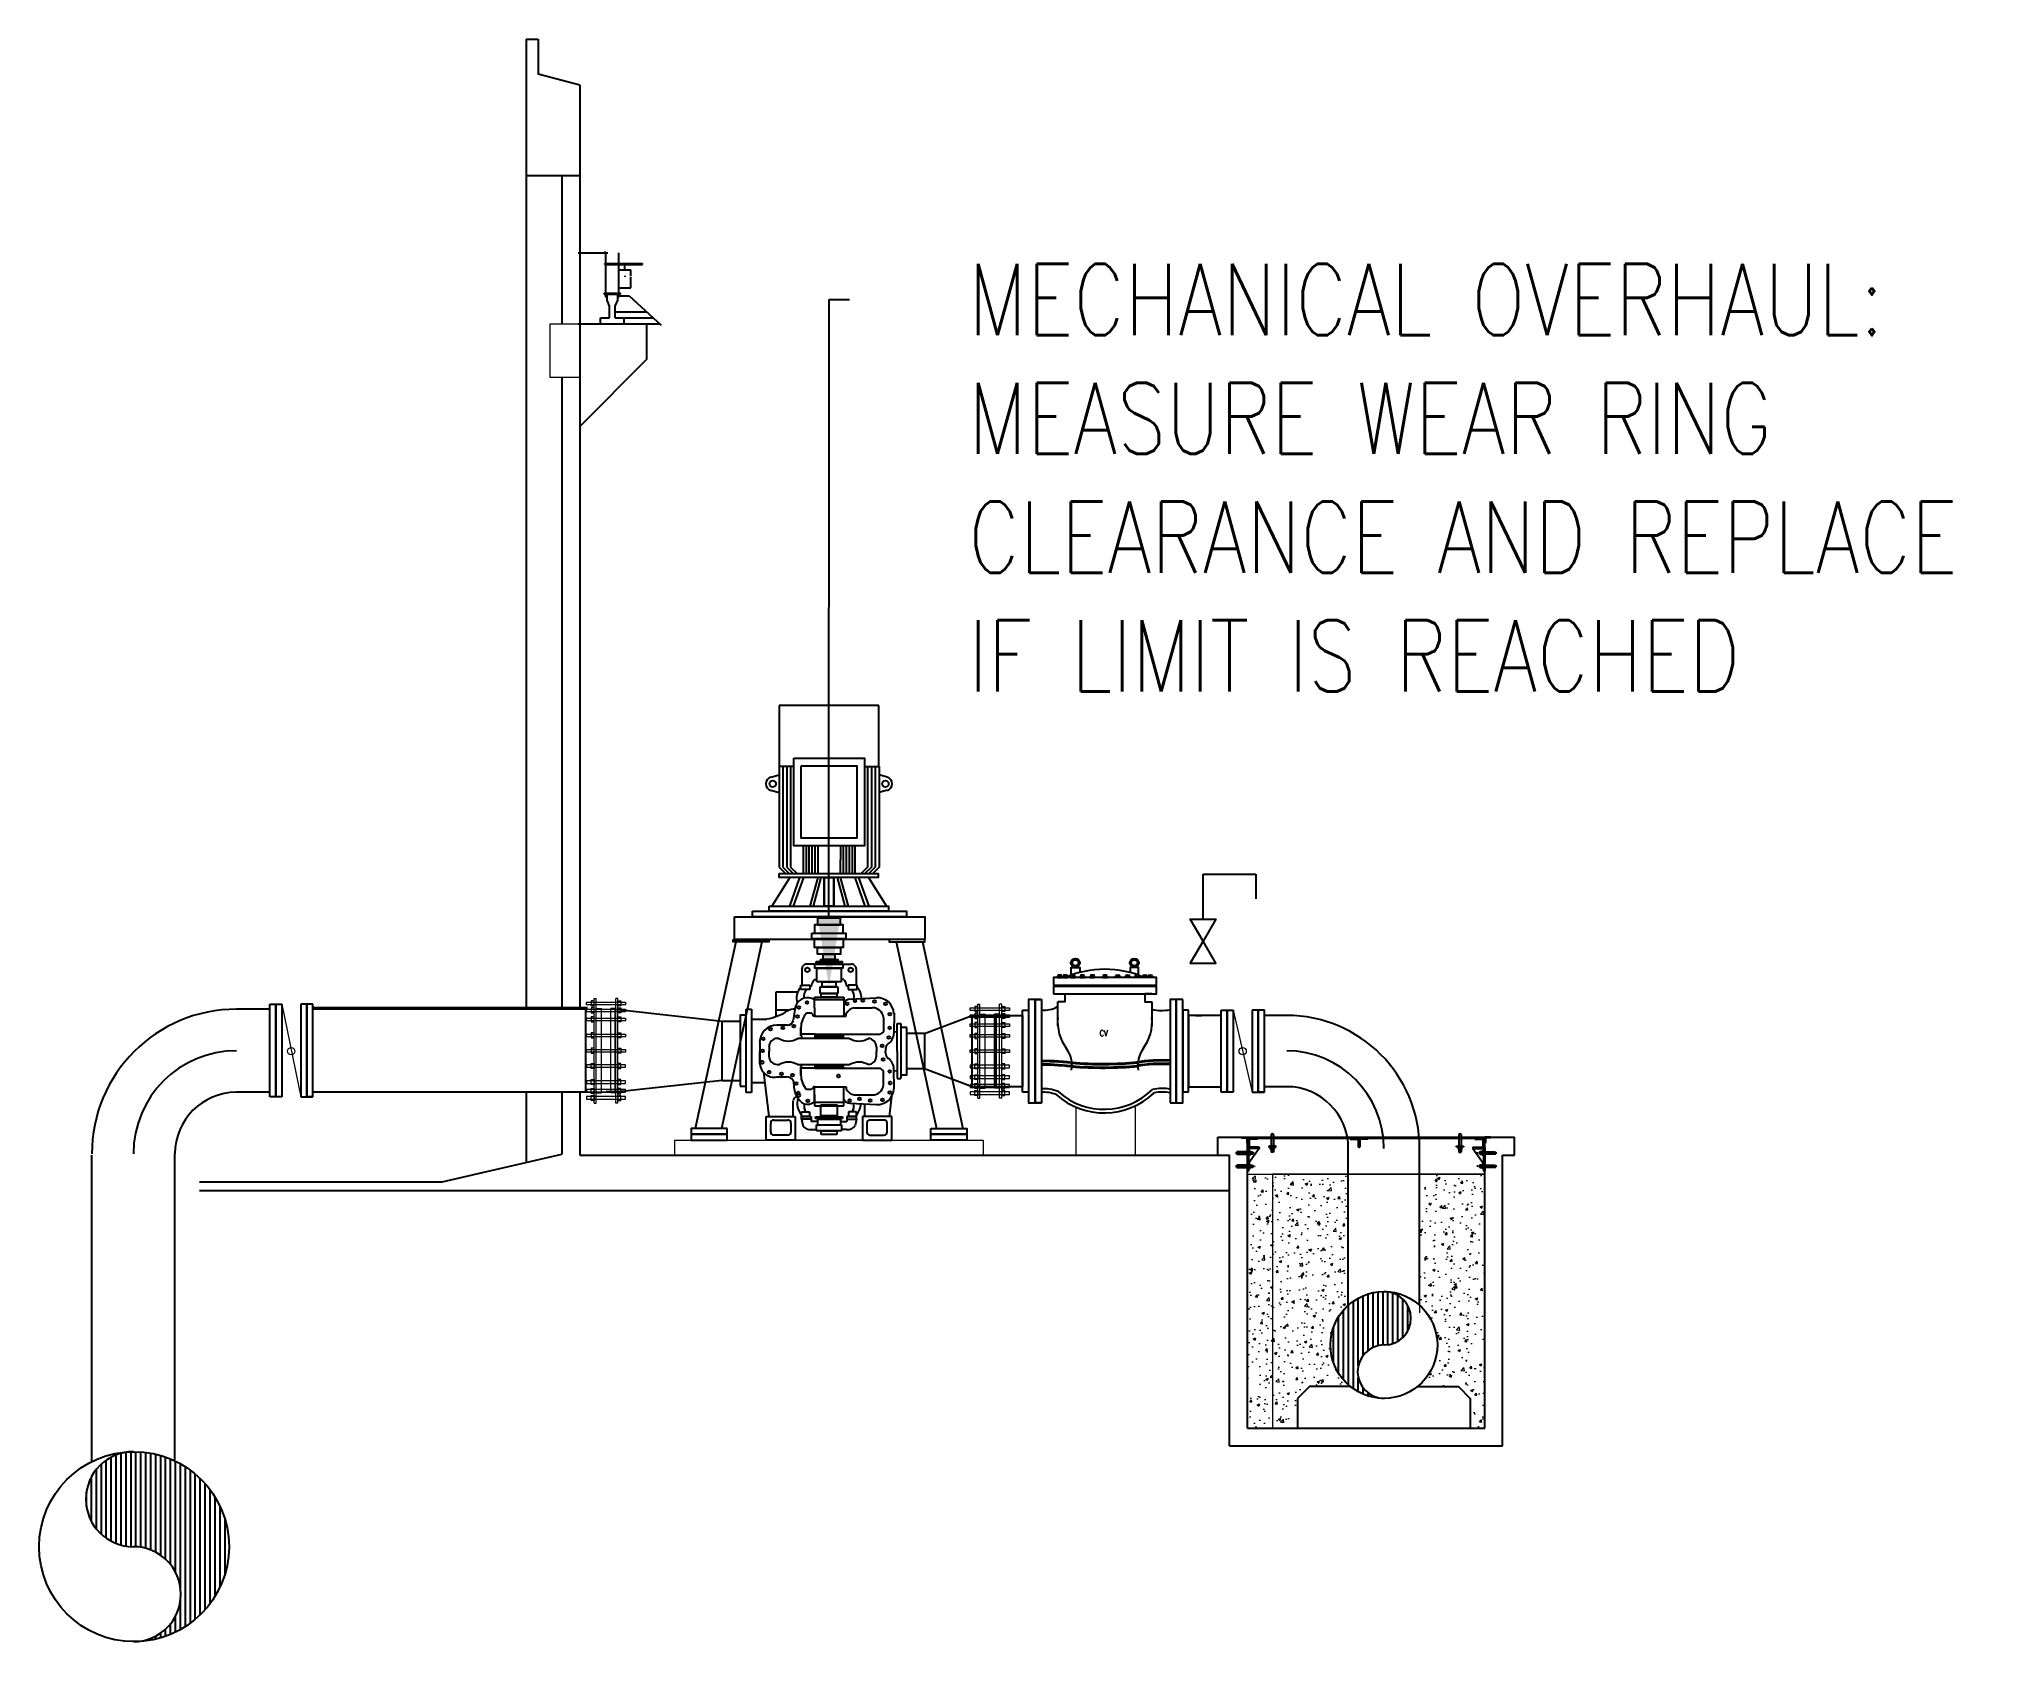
# Model space of a CAD drawing. Header units: inches. Extents: x 66261 to 131389, y 89316 to 134980.
# Drawn here: x 66261 to 82720, y 97927 to 111630 of the extents above; entities that cross this region are included whole.
import ezdxf
from ezdxf import colors
from ezdxf.entities.mleader import LeaderData, LeaderLine
from ezdxf.math import Vec2, Vec3

# ---------------------------------------------------------------- set-up
doc = ezdxf.new("R2010")
doc.units = ezdxf.units.IN
doc.header["$MEASUREMENT"] = 0
for name, pattern in [('CENTER', [2, 1.25, -0.25, 0.25, -0.25]), ('DASHED', [19.05, 12.7, -6.35]), ('HIDDEN', [0.375, 0.25, -0.125]), ('HIDDEN2', [0.1875, 0.125, -0.0625])]:
    doc.linetypes.add(name, pattern=pattern)
for name, color, linetype in [('M-HVAC-EQPM-NEW', 5, 'Continuous'), ('M-HVAC-PIPE-NEW', 6, 'HIDDEN2'), ('M-X-BKGD', 8, 'Continuous')]:
    doc.layers.add(name, color=color, linetype=linetype)
doc.styles.add('RomanS', font='romans.shx', dxfattribs={"width": 0.8})
doc.styles.add('SIMPLEX', font='simplex.shx')
pattern_1 = [(50, (27582.22, 65575.1), (215.17805, -18.82564), [22.5, -247.5]), (355, (27582.22, 65575.1), (-41.6254, 225.65764), [18, -198]), (100.4514, (27600.15, 65573.54), (173.5528, 206.83186), [19.12206, -210.3426]), (46.1842, (27582.22, 65635.1), (320.1723, -49.6557), [33.75, -371.25]), (96.6356, (27608.9, 65630.97), (280.3988, 292.2354), [28.6831, -315.5139]), (351.1842, (27582.22, 65635.1), (280.3986, 292.2356), [27, -297]), (21, (27612.22, 65620.1), (179.0721, -120.78567), [22.5, -247.5]), (326, (27612.22, 65620.1), (72.9946, 217.545), [18, -198]), (71.4514, (27627.15, 65610.04), (252.0668, 96.75915), [19.12206, -210.3426]), (37.5, (27582.22, 65575.104), (3.64796, 99.86816), [0, -195.6, 0, -201, 0, -198.75]), (7.5, (27582.22, 65575.1), (78.92086, 118.32351), [0, -114.6, 0, -191.1, 0, -75.75]), (327.5, (27515.32, 65575.104), (160.14673, -6.76646), [0, -75, 0, -234, 0, -310.5]), (317.5, (27485.32, 65575.1), (174.95585, 30.0315), [0, -97.5, 0, -155.4, 0, -220.5])]

msp = doc.modelspace()

# ---------------------------------------------------------------- texts
at = {"layer": 'M-X-BKGD', "color": 251, "style": 'SIMPLEX', "width": 0.85}
msp.add_text('CV', height=49.2, dxfattribs=at).set_placement((75194, 103232))

# ---------------------------------------------------------------- hatches: boundary and pattern name
at = {"layer": 'M-HVAC-EQPM-NEW'}
h = msp.add_hatch(dxfattribs=at)
h.set_pattern_fill('ANSI31', color=256, scale=50)
h.set_pattern_definition([(45, (-479698.4883, -402130.395), (-4.41941738, 4.41941738), [])])
h.paths.add_polyline_path([(73034, 103247), (72798, 103247), (72798, 103212), (73034, 103212)])
h = msp.add_hatch(dxfattribs=at)
h.set_pattern_fill('ANSI31', color=256, scale=50)
h.set_pattern_definition([(45, (-479698.4883, -402384.6757), (-4.41941738, 4.41941738), [])])
h.paths.add_polyline_path([(73034, 102993), (72798, 102993), (72798, 102958), (73034, 102958)])
at = {"layer": 'M-X-BKGD', "lineweight": 0, "ltscale": 10}
h = msp.add_hatch(dxfattribs=at)
h.set_pattern_fill('AR-CONC', color=251, scale=30, style=0)
h.set_pattern_definition(pattern_1)
h.paths.add_polyline_path([(76650, 102070), (76440, 102070), (76440, 99930), (76650, 99930)])
h = msp.add_hatch(dxfattribs=at)
h.set_pattern_fill('AR-CONC', color=251, scale=30, style=0)
h.set_pattern_definition(pattern_1)
h.paths.add_polyline_path([(78440, 102070), (77890, 102070), (77890, 100966, -0.213422), (78040, 100630, -0.226541), (77873, 100280), (78217, 100280), (78317, 100180), (78317, 99930), (78440, 99930)])
h.paths.add_polyline_path([(77290, 102070), (76650, 102070), (76650, 99930), (76863, 99930), (76863, 100180), (76963, 100280), (77307, 100280, -0.226541), (77140, 100630, -0.213422), (77290, 100966)])
at = {"layer": 'M-X-BKGD'}
h = msp.add_hatch(dxfattribs=at)
h.set_pattern_fill('ANSI31', color=251, scale=333.3333, angle=45, style=0)
h.set_pattern_definition([(90, (27582.223, 65575.104), (-41.666663, 7e-15), [])])
h.paths.add_polyline_path([(77593, 101080, -0.00354), (77600, 101080, -0.985937), (77593, 100630)])
h.paths.add_polyline_path([(77593, 101080), (77593, 100630), (77140, 100630, -0.416289)])
h.paths.add_polyline_path([(77140, 100630), (77593, 100630, 1), (77593, 100180, -0.416289)])
h = msp.add_hatch(dxfattribs=at)
h.set_pattern_fill('ANSI31', color=251, scale=333.3333, angle=45, style=0)
h.set_pattern_definition([(90, (27285.223, 65575.104), (-41.666663, 7e-15), [])])
h.paths.add_polyline_path([(67055, 99731, 0.00354), (67044, 99730, 0.985937), (67055, 98931)])
h.paths.add_polyline_path([(67055, 99731), (67055, 98931), (67861, 98931, 0.416289)])
h.paths.add_polyline_path([(67861, 98931), (67055, 98931, -1), (67055, 98131, 0.416289)])

# ---------------------------------------------------------------- linework, layer by layer
at = {"layer": 'M-HVAC-EQPM-NEW'}
for points in [[(72798, 103247), (73034, 103247), (73034, 103212), (72798, 103212)], [(72798, 102993), (73034, 102993), (73034, 102958), (72798, 102958)]]:
    msp.add_lwpolyline(points, close=True, dxfattribs=at)
at = {"layer": 'M-X-BKGD', "color": 251}
for p, q in [((70365, 111630), (70365, 103459)), ((70365, 111630), (70465, 111630)), ((70465, 111630), (70465, 111335)), ((70815, 111241), (70465, 111335)), ((70815, 111241), (70815, 106324)), ((70365, 110481), (70815, 110481)), ((70665, 110481), (70665, 109231)), ((70803, 109831), (71053, 109831)), ((71028, 109841), (71028, 109831)), ((71028, 109841), (71028, 109831)), ((71035, 109741), (71035, 109831)), ((71145, 109741), (71145, 109831)), ((71028, 109741), (71345, 109741)), ((71028, 109731), (71028, 109741)), ((71028, 109731), (71345, 109731)), ((71035, 109491), (71035, 109731)), ((71145, 109491), (71145, 109731)), ((71145, 109686), (71245, 109686)), ((71195, 109686), (71195, 109731)), ((71196, 109637), (71196, 109627)), ((71245, 109637), (71245, 109686)), ((71245, 109536), (71245, 109627)), ((71345, 109731), (71345, 109741)), ((71020, 109491), (71160, 109491)), ((71020, 109481), (71020, 109491)), ((71020, 109481), (71035, 109481)), ((71035, 109456), (71035, 109481)), ((71045, 109431), (71045, 109481)), ((71045, 109481), (71135, 109481)), ((71135, 109431), (71135, 109481)), ((71145, 109536), (71245, 109536)), ((71145, 109456), (71145, 109481)), ((71145, 109481), (71160, 109481)), ((71145, 109468), (71233, 109468)), ((71145, 109468), (71233, 109468)), ((71160, 109481), (71160, 109491)), ((71233, 109468), (71500, 109221)), ((71035, 109456), (71045, 109456)), ((71065, 109381), (71045, 109431)), ((71065, 109281), (71065, 109381)), ((71115, 109381), (71135, 109431)), ((71115, 109281), (71115, 109381)), ((71135, 109456), (71145, 109456)), ((70803, 109231), (71403, 109231)), ((70990, 109231), (70990, 109281)), ((70990, 109281), (71065, 109281)), ((71115, 109281), (71190, 109281)), ((71190, 109231), (71190, 109281)), ((71190, 109281), (71435, 109281)), ((71378, 109231), (71378, 108931)), ((71378, 109231), (71489, 109231)), ((71378, 108931), (70815, 108368)), ((70665, 108781), (70665, 103459)), ((70815, 106324), (70815, 103459)), ((73335, 106018), (72494, 106018)), ((72494, 106018), (72494, 105503)), ((73335, 105503), (73335, 106018)), ((72425, 105412), (72494, 105432)), ((72618, 105503), (72494, 105503)), ((72494, 105503), (72494, 104656)), ((72527, 105503), (72527, 104656)), ((72559, 105503), (72559, 104656)), ((72592, 105503), (72592, 104656)), ((73213, 105503), (73337, 105503)), ((73240, 105503), (73239, 104655)), ((73272, 105503), (73272, 104655)), ((73305, 105503), (73304, 104655)), ((73338, 105503), (73337, 104655)), ((73406, 105412), (73337, 105432)), ((72425, 105303), (72494, 105283)), ((73406, 105303), (73337, 105283)), ((72697, 104835), (72697, 104602)), ((72722, 104835), (72722, 104602)), ((72746, 104835), (72746, 104602)), ((72771, 104835), (72771, 104602)), ((72796, 104835), (72796, 104602)), ((72820, 104835), (72820, 104602)), ((73011, 104835), (73010, 104602)), ((73035, 104835), (73035, 104602)), ((73060, 104835), (73060, 104602)), ((73085, 104835), (73084, 104602)), ((73109, 104835), (73109, 104602)), ((73134, 104835), (73134, 104602)), ((72585, 104568), (72433, 104327)), ((72494, 104656), (72548, 104602)), ((72527, 104656), (72580, 104602)), ((72559, 104656), (72613, 104602)), ((72668, 104568), (72582, 104327)), ((72592, 104656), (72646, 104602)), ((72699, 104568), (72614, 104327)), ((72822, 104568), (72754, 104327)), ((72847, 104568), (72783, 104327)), ((72985, 104568), (73049, 104327)), ((73010, 104568), (73078, 104327)), ((73132, 104568), (73218, 104327)), ((73164, 104568), (73250, 104327)), ((73239, 104655), (73185, 104602)), ((73272, 104655), (73218, 104602)), ((73247, 104568), (73399, 104327)), ((73304, 104655), (73250, 104602)), ((73337, 104655), (73283, 104601)), ((76066, 104217), (76066, 104596)), ((76066, 104596), (76512, 104596)), ((76512, 104596), (76512, 104388)), ((72129, 104025), (71789, 102454)), ((72349, 104025), (72009, 102454)), ((73481, 104025), (73821, 102454)), ((73702, 104025), (74042, 102454)), ((72687, 103799), (72687, 103661)), ((72796, 103839), (72729, 103839)), ((72792, 103710), (72813, 103710)), ((72813, 103805), (73018, 103805)), ((72813, 103690), (72813, 103805)), ((73018, 103805), (73018, 103690)), ((73039, 103710), (73018, 103710)), ((73035, 103839), (73102, 103839)), ((73144, 103799), (73144, 103661)), ((74850, 103741), (74850, 103725)), ((74868, 103741), (74868, 103725)), ((74897, 103741), (74897, 103725)), ((74915, 103741), (74915, 103725)), ((74961, 103741), (74961, 103725)), ((74979, 103741), (74979, 103725)), ((75041, 103741), (75041, 103725)), ((75059, 103741), (75059, 103725)), ((75125, 103741), (75125, 103725)), ((75143, 103741), (75143, 103725)), ((75232, 103741), (75232, 103725)), ((75250, 103741), (75250, 103725)), ((75338, 103741), (75338, 103725)), ((75356, 103741), (75356, 103725)), ((75423, 103741), (75423, 103725)), ((75441, 103741), (75441, 103725)), ((75503, 103741), (75503, 103725)), ((75521, 103741), (75521, 103725)), ((75566, 103741), (75566, 103725)), ((75584, 103741), (75584, 103725)), ((75613, 103741), (75613, 103725)), ((75631, 103741), (75631, 103725)), ((72653, 103602), (72468, 103602)), ((72468, 103602), (72468, 103396)), ((72679, 103661), (72753, 103661)), ((72679, 103624), (72679, 103661)), ((72753, 103624), (72679, 103624)), ((72753, 103661), (72753, 103624)), ((72753, 103652), (72765, 103652)), ((72792, 103471), (72792, 103561)), ((72792, 103561), (73041, 103561)), ((72792, 103539), (73041, 103539)), ((73018, 103690), (72813, 103690)), ((72841, 103648), (72990, 103648)), ((72841, 103590), (72841, 103648)), ((72990, 103590), (72841, 103590)), ((72850, 103590), (72981, 103590)), ((72850, 103561), (72850, 103590)), ((72981, 103561), (72850, 103561)), ((72858, 103690), (72973, 103690)), ((72858, 103648), (72858, 103690)), ((72973, 103648), (72858, 103648)), ((72973, 103690), (72973, 103648)), ((72981, 103590), (72981, 103561)), ((72990, 103648), (72990, 103590)), ((73041, 103561), (73041, 103471)), ((73078, 103652), (73066, 103652)), ((73152, 103661), (73078, 103661)), ((73078, 103661), (73078, 103624)), ((73078, 103624), (73152, 103624)), ((73091, 103544), (73315, 103555)), ((73152, 103624), (73152, 103661)), ((72216, 103460), (72263, 103460)), ((72216, 102758), (72216, 103460)), ((72263, 103460), (72263, 102758)), ((72263, 103376), (72392, 103376)), ((72577, 103451), (72468, 103451)), ((72615, 103365), (72637, 103490)), ((72768, 103425), (72725, 103425)), ((72782, 103411), (72768, 103425)), ((72782, 103401), (72782, 103411)), ((72792, 103401), (72782, 103401)), ((72792, 103471), (72792, 103411)), ((72792, 103411), (72797, 103411)), ((72792, 103401), (73041, 103401)), ((72797, 103411), (72797, 103401)), ((73041, 103411), (73036, 103411)), ((73036, 103411), (73036, 103401)), ((73041, 103471), (73041, 103411)), ((73041, 103401), (73061, 103401)), ((73061, 103401), (73061, 103421)), ((73127, 103471), (73280, 103471)), ((73374, 103388), (73374, 103268)), ((73463, 103424), (73462, 103255)), ((72566, 103324), (72477, 103324)), ((72493, 103212), (72479, 103212)), ((72798, 103212), (72652, 103212)), ((72679, 103304), (72679, 103234)), ((72679, 103234), (72679, 103304)), ((72798, 103247), (72679, 103247)), ((72679, 103234), (72684, 103234)), ((72684, 103234), (72684, 103212)), ((73034, 103247), (73347, 103247)), ((73088, 103212), (73034, 103212)), ((73374, 103268), (73347, 103247)), ((73462, 103268), (73490, 103271)), ((73490, 103337), (73520, 103337)), ((73490, 103105), (73490, 103337)), ((73520, 103337), (73520, 102874)), ((72331, 103103), (72331, 103010)), ((72332, 103179), (72332, 102998)), ((72410, 103139), (72410, 103101)), ((72410, 103066), (72410, 103104)), ((73314, 103139), (73314, 103101)), ((73314, 103066), (73314, 103104)), ((73392, 103119), (73392, 103103)), ((73392, 103092), (73392, 103108)), ((73490, 103105), (73490, 102874)), ((72362, 102928), (72407, 102556)), ((72476, 102888), (72561, 102888)), ((72479, 102993), (72497, 102993)), ((72649, 102993), (72798, 102993)), ((72679, 102904), (72679, 102974)), ((72679, 102974), (72679, 102904)), ((72679, 102974), (72684, 102974)), ((72798, 102961), (72679, 102961)), ((72684, 102974), (72684, 102993)), ((73034, 102993), (73092, 102993)), ((73034, 102961), (73347, 102961)), ((73244, 102993), (73245, 102993)), ((73374, 102940), (73347, 102961)), ((73374, 102819), (73374, 102940)), ((73463, 102787), (73462, 102956)), ((73462, 102943), (73490, 102940)), ((73490, 102874), (73520, 102874)), ((70365, 102759), (70365, 102169)), ((70665, 102759), (70665, 102238)), ((70815, 102759), (70815, 102230)), ((72263, 102758), (72216, 102758)), ((72263, 102841), (72372, 102841)), ((72768, 102782), (72725, 102782)), ((72782, 102796), (72768, 102782)), ((72792, 102806), (72782, 102806)), ((72782, 102806), (72782, 102796)), ((72792, 102806), (73041, 102806)), ((72792, 102736), (72792, 102796)), ((72792, 102796), (72797, 102796)), ((72792, 102736), (72792, 102645)), ((72792, 102673), (72792, 102734)), ((72797, 102796), (72797, 102806)), ((73036, 102796), (73036, 102806)), ((73041, 102796), (73036, 102796)), ((73041, 102806), (73061, 102806)), ((73041, 102736), (73041, 102796)), ((73041, 102645), (73041, 102736)), ((73061, 102806), (73061, 102786)), ((73127, 102736), (73280, 102736)), ((73443, 102724), (73423, 102556)), ((72385, 102556), (72631, 102556)), ((72385, 102355), (72385, 102556)), ((72614, 102556), (72614, 102685)), ((72631, 102556), (72631, 102355)), ((72684, 102593), (72751, 102593)), ((72684, 102554), (72684, 102593)), ((72751, 102554), (72684, 102554)), ((72684, 102554), (72766, 102554)), ((72684, 102531), (72684, 102554)), ((72751, 102593), (72751, 102554)), ((72766, 102554), (72766, 102531)), ((73041, 102673), (72792, 102673)), ((72792, 102645), (73041, 102645)), ((72802, 102551), (73028, 102551)), ((72802, 102538), (72802, 102551)), ((72847, 102652), (72983, 102652)), ((72847, 102560), (72847, 102652)), ((72983, 102560), (72847, 102560)), ((72866, 102551), (72866, 102560)), ((72964, 102560), (72964, 102551)), ((72983, 102652), (72983, 102560)), ((73028, 102551), (73028, 102538)), ((73146, 102554), (73064, 102554)), ((73064, 102554), (73064, 102531)), ((73146, 102593), (73080, 102593)), ((73080, 102593), (73080, 102554)), ((73080, 102554), (73146, 102554)), ((73091, 102667), (73315, 102656)), ((73146, 102554), (73146, 102593)), ((73146, 102531), (73146, 102554)), ((73445, 102556), (73198, 102556)), ((73198, 102556), (73198, 102355)), ((73216, 102556), (73216, 102661)), ((73445, 102355), (73445, 102556)), ((72424, 102423), (72424, 102499)), ((72450, 102525), (72569, 102525)), ((72569, 102397), (72450, 102397)), ((72595, 102499), (72595, 102423)), ((72766, 102531), (72684, 102531)), ((72684, 102531), (72695, 102478)), ((72766, 102531), (72766, 102513)), ((72822, 102513), (72766, 102513)), ((72767, 102445), (72809, 102445)), ((73028, 102538), (72802, 102538)), ((72809, 102484), (73021, 102484)), ((72809, 102435), (72809, 102484)), ((73021, 102435), (72809, 102435)), ((72822, 102532), (73013, 102532)), ((72822, 102484), (72822, 102532)), ((72849, 102435), (72982, 102435)), ((72849, 102404), (72849, 102435)), ((72982, 102404), (72849, 102404)), ((72868, 102532), (72868, 102538)), ((72966, 102538), (72966, 102532)), ((72982, 102435), (72982, 102404)), ((73013, 102532), (73013, 102484)), ((73013, 102513), (73064, 102513)), ((73021, 102484), (73021, 102435)), ((73063, 102445), (73021, 102445)), ((73064, 102531), (73146, 102531)), ((73064, 102531), (73064, 102513)), ((73146, 102531), (73136, 102478)), ((73235, 102499), (73235, 102423)), ((73380, 102525), (73260, 102525)), ((73260, 102397), (73380, 102397)), ((73406, 102423), (73406, 102499)), ((76190, 102380), (78690, 102380)), ((76190, 102230), (76190, 102380)), ((76390, 102380), (76440, 102380)), ((76390, 102380), (76390, 102374)), ((76440, 99930), (76440, 102380)), ((76440, 102380), (76440, 102330)), ((76640, 102400), (76640, 102300)), ((76660, 102400), (76660, 102300)), ((78220, 102400), (78220, 102300)), ((78240, 102400), (78240, 102300)), ((78430, 102370), (78430, 102380)), ((78440, 99930), (78440, 102380)), ((78490, 102380), (78440, 102380)), ((78440, 102380), (78440, 102330)), ((78490, 102380), (78490, 102374)), ((78690, 102230), (78690, 102380)), ((70815, 102230), (76290, 102230)), ((70815, 102230), (71341, 102230)), ((72631, 102355), (72385, 102355)), ((73198, 102355), (73445, 102355)), ((76190, 102230), (76290, 102230)), ((76290, 101930), (76290, 102230)), ((76352, 102257), (76350, 102255)), ((76350, 102255), (76350, 102239)), ((76352, 102237), (76350, 102239)), ((76450, 102257), (76352, 102257)), ((76352, 102237), (76352, 102257)), ((76352, 102237), (76450, 102237)), ((76390, 102374), (76434, 102374)), ((76434, 102374), (76434, 102330)), ((76440, 102330), (76434, 102330)), ((76540, 102295), (76440, 102295)), ((76440, 102295), (76440, 102095)), ((76525, 102370), (76450, 102370)), ((76450, 102370), (76450, 102295)), ((76450, 102295), (76456, 102295)), ((76540, 102285), (76450, 102285)), ((76450, 102285), (76450, 102095)), ((76540, 102285), (76450, 102160)), ((76463, 102256), (76450, 102256)), ((76463, 102239), (76450, 102239)), ((76525, 102364), (76456, 102364)), ((76456, 102364), (76456, 102295)), ((76465, 102234), (76465, 102260)), ((76465, 102257), (76483, 102257)), ((76465, 102257), (76465, 102237)), ((76483, 102237), (76465, 102237)), ((76483, 102257), (76485, 102255)), ((76483, 102237), (76483, 102257)), ((76483, 102237), (76485, 102239)), ((76485, 102255), (76485, 102239)), ((76525, 102370), (76525, 102364)), ((76540, 102295), (76540, 102285)), ((76665, 102286), (76635, 102286)), ((76640, 102300), (76640, 102280)), ((76640, 102280), (76640, 102255)), ((76640, 102278), (76660, 102278)), ((76640, 102274), (76660, 102274)), ((76640, 102270), (76660, 102270)), ((76640, 102266), (76660, 102266)), ((76640, 102262), (76660, 102262)), ((76640, 102257), (76660, 102257)), ((76660, 102255), (76640, 102255)), ((76642, 102280), (76658, 102280)), ((76642, 102276), (76658, 102276)), ((76642, 102272), (76658, 102272)), ((76642, 102268), (76658, 102268)), ((76642, 102264), (76658, 102264)), ((76642, 102260), (76658, 102260)), ((76660, 102300), (76660, 102280)), ((76660, 102280), (76660, 102255)), ((77305, 102370), (77380, 102370)), ((77305, 102370), (77305, 102364)), ((77305, 102364), (77374, 102364)), ((77374, 102364), (77374, 102295)), ((77380, 102295), (77374, 102295)), ((77380, 102370), (77380, 102295)), ((77455, 102370), (77380, 102370)), ((77380, 102370), (77380, 102295)), ((77380, 102295), (77386, 102295)), ((77455, 102364), (77386, 102364)), ((77386, 102364), (77386, 102295)), ((77455, 102370), (77455, 102364)), ((78215, 102286), (78245, 102286)), ((78220, 102300), (78220, 102280)), ((78220, 102280), (78220, 102255)), ((78240, 102278), (78220, 102278)), ((78240, 102274), (78220, 102274)), ((78240, 102270), (78220, 102270)), ((78240, 102266), (78220, 102266)), ((78240, 102262), (78220, 102262)), ((78240, 102257), (78220, 102257)), ((78220, 102255), (78240, 102255)), ((78239, 102280), (78222, 102280)), ((78239, 102276), (78222, 102276)), ((78239, 102272), (78222, 102272)), ((78239, 102268), (78222, 102268)), ((78239, 102264), (78222, 102264)), ((78239, 102260), (78222, 102260)), ((78240, 102300), (78240, 102280)), ((78240, 102280), (78240, 102255)), ((78340, 102295), (78440, 102295)), ((78340, 102295), (78340, 102285)), ((78340, 102285), (78430, 102285)), ((78340, 102285), (78430, 102160)), ((78355, 102370), (78430, 102370)), ((78355, 102370), (78355, 102364)), ((78355, 102364), (78424, 102364)), ((78398, 102257), (78396, 102255)), ((78396, 102255), (78396, 102239)), ((78398, 102237), (78396, 102239)), ((78416, 102257), (78398, 102257)), ((78398, 102237), (78398, 102257)), ((78398, 102237), (78416, 102237)), ((78416, 102234), (78416, 102260)), ((78416, 102257), (78416, 102237)), ((78417, 102256), (78430, 102256)), ((78417, 102239), (78430, 102239)), ((78424, 102364), (78424, 102295)), ((78430, 102295), (78424, 102295)), ((78430, 102370), (78430, 102295)), ((78430, 102285), (78430, 102095)), ((78430, 102257), (78528, 102257)), ((78528, 102237), (78430, 102237)), ((78440, 102330), (78446, 102330)), ((78440, 102295), (78440, 102095)), ((78490, 102374), (78446, 102374)), ((78446, 102374), (78446, 102330)), ((78453, 102257), (78453, 102237)), ((78528, 102257), (78530, 102255)), ((78528, 102237), (78528, 102257)), ((78528, 102237), (78530, 102239)), ((78530, 102255), (78530, 102239)), ((78590, 102230), (78690, 102230)), ((78590, 101930), (78590, 102230)), ((76352, 102145), (76350, 102143)), ((76350, 102143), (76350, 102127)), ((76352, 102125), (76350, 102127)), ((76450, 102145), (76352, 102145)), ((76352, 102125), (76352, 102145)), ((76352, 102125), (76450, 102125)), ((76427, 102145), (76427, 102125)), ((76463, 102144), (76450, 102144)), ((76463, 102127), (76450, 102127)), ((76465, 102122), (76465, 102148)), ((76465, 102145), (76483, 102145)), ((76465, 102145), (76465, 102125)), ((76483, 102125), (76465, 102125)), ((76483, 102145), (76485, 102143)), ((76483, 102125), (76483, 102145)), ((76483, 102125), (76485, 102127)), ((76485, 102143), (76485, 102127)), ((78398, 102145), (78396, 102143)), ((78396, 102143), (78396, 102127)), ((78398, 102125), (78396, 102127)), ((78416, 102145), (78398, 102145)), ((78398, 102125), (78398, 102145)), ((78398, 102125), (78416, 102125)), ((78416, 102122), (78416, 102148)), ((78416, 102145), (78416, 102125)), ((78417, 102144), (78430, 102144)), ((78417, 102127), (78430, 102127)), ((78430, 102145), (78528, 102145)), ((78528, 102125), (78430, 102125)), ((78440, 102095), (78430, 102095)), ((78453, 102145), (78453, 102125)), ((78528, 102145), (78530, 102143)), ((78528, 102125), (78528, 102145)), ((78528, 102125), (78530, 102127)), ((78530, 102143), (78530, 102127)), ((67611, 102005), (69656, 102005)), ((67611, 101930), (70640, 101930)), ((70640, 101930), (76290, 101930)), ((74553, 101930), (76290, 101930)), ((76290, 99780), (76290, 101930)), ((78590, 99780), (78590, 101930)), ((76963, 100280), (76863, 100180)), ((77307, 100280), (76963, 100280)), ((77873, 100280), (78217, 100280)), ((78217, 100280), (78317, 100180)), ((76863, 100180), (76863, 99930)), ((78317, 100180), (78317, 99930)), ((76440, 99930), (78440, 99930)), ((76290, 99780), (78590, 99780))]:
    msp.add_line(p, q, dxfattribs=at)
at = {"layer": 'M-X-BKGD', "color": 251, "lineweight": 0}
for p, q in [((70937, 102668), (70937, 103550)), ((70937, 103550), (70955, 103550)), ((70955, 102668), (70955, 103550)), ((71120, 102668), (71120, 103550)), ((71137, 103550), (71120, 103550)), ((71137, 102668), (71137, 103550)), ((68305, 103501), (68465, 102719)), ((68515, 102764), (68515, 103456)), ((70871, 103459), (70816, 103459)), ((70866, 103459), (71116, 103459)), ((70955, 103465), (70998, 103465)), ((70998, 102753), (70998, 103465)), ((71077, 102753), (71077, 103465)), ((71120, 103465), (71077, 103465)), ((72216, 103409), (72216, 102809)), ((74120, 103405), (74120, 102805)), ((74170, 102709), (74170, 103502)), ((74170, 103502), (74187, 103502)), ((74187, 102709), (74187, 103502)), ((74187, 103417), (74230, 103417)), ((74230, 102794), (74230, 103417)), ((74309, 102794), (74309, 103417)), ((74352, 103417), (74309, 103417)), ((74320, 102805), (74320, 103405)), ((74352, 102709), (74352, 103502)), ((74370, 103502), (74352, 103502)), ((74370, 102709), (74370, 103502)), ((74407, 103405), (74457, 103405)), ((76320, 103450), (76480, 102760)), ((76530, 102805), (76530, 103405)), ((73520, 103305), (73520, 102905)), ((73520, 103305), (73520, 102905)), ((71116, 102759), (70866, 102759)), ((70955, 102753), (70998, 102753)), ((70955, 102753), (70998, 102753)), ((71187, 102764), (71037, 102764)), ((71120, 102753), (71077, 102753)), ((71120, 102753), (71077, 102753)), ((74170, 102709), (74187, 102709)), ((74187, 102794), (74230, 102794)), ((74187, 102794), (74230, 102794)), ((74352, 102794), (74309, 102794)), ((74352, 102794), (74309, 102794)), ((74370, 102709), (74352, 102709)), ((70937, 102668), (70955, 102668)), ((71137, 102668), (71120, 102668)), ((74994, 102633), (74994, 102230)), ((75494, 102643), (75494, 102230)), ((76450, 102370), (76450, 102380)), ((73198, 102355), (72631, 102355)), ((76427, 102257), (76427, 102237)), ((76525, 102370), (78355, 102370)), ((76440, 102095), (76450, 102095))]:
    msp.add_line(p, q, dxfattribs=at)
at = {"layer": 'M-X-BKGD', "color": 251, "linetype": 'Continuous', "ltscale": 10}
for p, q in [((68205, 103459), (67924, 103459)), ((68205, 102719), (68205, 103501)), ((68205, 103501), (68255, 103501)), ((68205, 102764), (68205, 103456)), ((68255, 102719), (68255, 103501)), ((68255, 103501), (68305, 103501)), ((68255, 103501), (68255, 102719)), ((68305, 103501), (68305, 102719)), ((68515, 103501), (68465, 103501)), ((68465, 103501), (68465, 102719)), ((68568, 103501), (68515, 103501)), ((68515, 102719), (68515, 103501)), ((68568, 103501), (68515, 103501)), ((68515, 103501), (68515, 102719)), ((68568, 102719), (68568, 103501)), ((68568, 102719), (68568, 103501)), ((70881, 103469), (68568, 103469)), ((70881, 103459), (68568, 103459)), ((70866, 102759), (70866, 103459)), ((71116, 103459), (72016, 103359)), ((71116, 102759), (71116, 103459)), ((73720, 103255), (74120, 103405)), ((74120, 103405), (74320, 103405)), ((74320, 103405), (74545, 103405)), ((74545, 102760), (74545, 103450)), ((74545, 103450), (74595, 103450)), ((74545, 103405), (74545, 102805)), ((74595, 103524), (74595, 102686)), ((74595, 103524), (74595, 102686)), ((75945, 103450), (75895, 103450)), ((75895, 103450), (75895, 102760)), ((75895, 102760), (75895, 103450)), ((75945, 102760), (75945, 103450)), ((76220, 103405), (75945, 103405)), ((75945, 103405), (75945, 102805)), ((76002, 103405), (76052, 103405)), ((76220, 102760), (76220, 103450)), ((76220, 103450), (76270, 103450)), ((76220, 102805), (76220, 103405)), ((76270, 102760), (76270, 103450)), ((76270, 103450), (76320, 103450)), ((76270, 103450), (76270, 102760)), ((76320, 103450), (76320, 102760)), ((76530, 103450), (76480, 103450)), ((76480, 103450), (76480, 102760)), ((76583, 103450), (76530, 103450)), ((76530, 102760), (76530, 103450)), ((76583, 103450), (76530, 103450)), ((76530, 103450), (76530, 102760)), ((76583, 102760), (76583, 103450)), ((76583, 102760), (76583, 103450)), ((76771, 103405), (76583, 103405)), ((72016, 102859), (72016, 103359)), ((72016, 103359), (72166, 103359)), ((73720, 103255), (73570, 103255)), ((73720, 103255), (73720, 102955)), ((73720, 102955), (73570, 102955)), ((74120, 102805), (73720, 102955)), ((68205, 102759), (67924, 102759)), ((68255, 102719), (68205, 102719)), ((68305, 102719), (68255, 102719)), ((68465, 102719), (68515, 102719)), ((68568, 102719), (68515, 102719)), ((68515, 102719), (68568, 102719)), ((70881, 102759), (68568, 102759)), ((72016, 102859), (71116, 102759)), ((72016, 102859), (72166, 102859)), ((74545, 102805), (74320, 102805)), ((74595, 102760), (74545, 102760)), ((75945, 102760), (75895, 102760)), ((75945, 102805), (76220, 102805)), ((76270, 102760), (76220, 102760)), ((76320, 102760), (76270, 102760)), ((76480, 102760), (76530, 102760)), ((76583, 102760), (76530, 102760)), ((76530, 102760), (76583, 102760)), ((76771, 102805), (76583, 102805)), ((77890, 100966), (77890, 102380)), ((66705, 99647), (66705, 102230)), ((67405, 99653), (67405, 102240)), ((77290, 100966), (77290, 102287))]:
    msp.add_line(p, q, dxfattribs=at)
at = {"layer": 'M-X-BKGD', "color": 251, "lineweight": 0, "ltscale": 10}
for p, q in [((77890, 102380), (77890, 100901)), ((76440, 102070), (78440, 102070))]:
    msp.add_line(p, q, dxfattribs=at)
at = {"layer": 'M-X-BKGD', "color": 251, "linetype": 'DASHED', "ltscale": 200}
msp.add_line((69656, 102005), (70665, 102238), dxfattribs=at)
at = {"layer": 'M-X-BKGD', "color": 251, "linetype": 'CENTER', "ltscale": 20}
for p, q in [((76339, 102247), (76506, 102247)), ((78541, 102247), (78374, 102247)), ((76339, 102135), (76506, 102135)), ((78541, 102135), (78374, 102135))]:
    msp.add_line(p, q, dxfattribs=at)
at = {"layer": 'M-X-BKGD', "color": 251, "linetype": 'HIDDEN'}
for p, q in [((76352, 102255), (76427, 102255)), ((76427, 102239), (76352, 102239)), ((76483, 102255), (76465, 102255)), ((76465, 102239), (76483, 102239)), ((78398, 102255), (78416, 102255)), ((78416, 102239), (78398, 102239)), ((78528, 102255), (78453, 102255)), ((78453, 102239), (78528, 102239)), ((76352, 102143), (76427, 102143)), ((76427, 102127), (76352, 102127)), ((76483, 102143), (76465, 102143)), ((76465, 102127), (76483, 102127)), ((78398, 102143), (78416, 102143)), ((78416, 102127), (78398, 102127)), ((78528, 102143), (78453, 102143)), ((78453, 102127), (78528, 102127))]:
    msp.add_line(p, q, dxfattribs=at)
at = {"layer": 'M-X-BKGD', "color": 251}
for points in [[(71382, 109331), (71115, 109331)], [(74841, 103741), (74841, 103725), (74878, 103725), (74878, 103741)], [(74873, 103744), (74846, 103744)], [(74888, 103741), (74888, 103725), (74925, 103725), (74925, 103741)], [(74920, 103744), (74892, 103744)], [(74951, 103741), (74951, 103725), (74988, 103725), (74988, 103741)], [(74966, 103750), (74955, 103750), (74955, 103811), (75027, 103811), (75027, 103768)], [(74983, 103744), (74956, 103744)], [(75031, 103741), (75031, 103725), (75068, 103725), (75068, 103741)], [(75063, 103744), (75036, 103744)], [(75116, 103741), (75116, 103725), (75152, 103725), (75152, 103741)], [(75148, 103744), (75120, 103744)], [(75222, 103741), (75222, 103725), (75259, 103725), (75259, 103741)], [(75254, 103744), (75227, 103744)], [(75366, 103741), (75366, 103725), (75329, 103725), (75329, 103741)], [(75333, 103744), (75361, 103744)], [(75450, 103741), (75450, 103725), (75413, 103725), (75413, 103741)], [(75418, 103744), (75445, 103744)], [(75512, 103750), (75523, 103750), (75523, 103811), (75451, 103811), (75451, 103768)], [(75530, 103741), (75530, 103725), (75493, 103725), (75493, 103741)], [(75498, 103744), (75525, 103744)], [(75593, 103741), (75593, 103725), (75557, 103725), (75557, 103741)], [(75561, 103744), (75589, 103744)], [(75640, 103741), (75640, 103725), (75603, 103725), (75603, 103741)], [(75608, 103744), (75636, 103744)], [(74702, 103539), (74651, 103539), (74651, 102670), (74702, 102670)], [(74842, 103587), (75636, 103587)], [(74842, 103587), (74903, 103587), (74903, 103522), (74842, 103522)], [(75636, 103587), (75575, 103587), (75575, 103522), (75636, 103522)], [(74842, 103319), (74842, 103522)], [(75636, 103522), (75636, 103319)], [(76463, 102265), (76450, 102265), (76450, 102230), (76463, 102230)], [(78417, 102265), (78430, 102265), (78430, 102230), (78417, 102230)], [(76463, 102153), (76450, 102153), (76450, 102118), (76463, 102118)], [(78417, 102153), (78430, 102153), (78430, 102118), (78417, 102118)]]:
    msp.add_lwpolyline(points, dxfattribs=at)
at = {"layer": 'M-X-BKGD', "color": 251, "lineweight": 0}
for points in [[(70815, 108781), (70565, 108781), (70565, 109231), (70815, 109231)], [(71202, 103496), (70872, 103496), (70872, 103518), (71202, 103518)], [(71202, 103436), (70872, 103436), (70872, 103459), (71202, 103459)], [(71202, 103361), (70872, 103361), (70872, 103384), (71202, 103384)], [(70912, 103486), (70937, 103486), (70937, 103528), (70912, 103528)], [(70912, 103427), (70937, 103427), (70937, 103469), (70912, 103469)], [(70912, 103352), (70937, 103352), (70937, 103394), (70912, 103394)], [(71162, 103486), (71137, 103486), (71137, 103528), (71162, 103528)], [(71162, 103427), (71137, 103427), (71137, 103469), (71162, 103469)], [(71162, 103352), (71137, 103352), (71137, 103394), (71162, 103394)], [(74435, 103448), (74105, 103448), (74105, 103470), (74435, 103470)], [(74435, 103388), (74105, 103388), (74105, 103411), (74435, 103411)], [(74145, 103438), (74170, 103438), (74170, 103480), (74145, 103480)], [(74145, 103379), (74170, 103379), (74170, 103421), (74145, 103421)], [(74395, 103438), (74370, 103438), (74370, 103480), (74395, 103480)], [(74395, 103379), (74370, 103379), (74370, 103421), (74395, 103421)], [(71202, 103226), (70872, 103226), (70872, 103249), (71202, 103249)], [(70912, 103217), (70937, 103217), (70937, 103259), (70912, 103259)], [(71162, 103217), (71137, 103217), (71137, 103259), (71162, 103259)], [(74435, 103313), (74105, 103313), (74105, 103336), (74435, 103336)], [(74435, 103223), (74105, 103223), (74105, 103245), (74435, 103245)], [(74145, 103304), (74170, 103304), (74170, 103346), (74145, 103346)], [(74145, 103213), (74170, 103213), (74170, 103255), (74145, 103255)], [(74395, 103304), (74370, 103304), (74370, 103346), (74395, 103346)], [(74395, 103213), (74370, 103213), (74370, 103255), (74395, 103255)], [(71202, 103098), (70872, 103098), (70872, 103120), (71202, 103120)], [(70912, 103088), (70937, 103088), (70937, 103130), (70912, 103130)], [(71162, 103088), (71137, 103088), (71137, 103130), (71162, 103130)], [(74435, 103094), (74105, 103094), (74105, 103117), (74435, 103117)], [(74145, 103084), (74170, 103084), (74170, 103126), (74145, 103126)], [(74395, 103084), (74370, 103084), (74370, 103126), (74395, 103126)], [(71202, 102991), (70872, 102991), (70872, 102969), (71202, 102969)], [(70912, 103001), (70937, 103001), (70937, 102959), (70912, 102959)], [(71162, 103001), (71137, 103001), (71137, 102959), (71162, 102959)], [(74435, 102988), (74105, 102988), (74105, 102965), (74435, 102965)], [(74435, 102897), (74105, 102897), (74105, 102875), (74435, 102875)], [(74145, 102998), (74170, 102998), (74170, 102956), (74145, 102956)], [(74145, 102907), (74170, 102907), (74170, 102865), (74145, 102865)], [(74395, 102998), (74370, 102998), (74370, 102956), (74395, 102956)], [(74395, 102907), (74370, 102907), (74370, 102865), (74395, 102865)], [(71202, 102856), (70872, 102856), (70872, 102834), (71202, 102834)], [(71202, 102781), (70872, 102781), (70872, 102759), (71202, 102759)], [(71202, 102722), (70872, 102722), (70872, 102700), (71202, 102700)], [(70912, 102866), (70937, 102866), (70937, 102824), (70912, 102824)], [(70912, 102791), (70937, 102791), (70937, 102749), (70912, 102749)], [(70912, 102732), (70937, 102732), (70937, 102690), (70912, 102690)], [(71162, 102866), (71137, 102866), (71137, 102824), (71162, 102824)], [(71162, 102791), (71137, 102791), (71137, 102749), (71162, 102749)], [(71162, 102732), (71137, 102732), (71137, 102690), (71162, 102690)], [(74435, 102823), (74105, 102823), (74105, 102800), (74435, 102800)], [(74435, 102763), (74105, 102763), (74105, 102741), (74435, 102741)], [(74145, 102832), (74170, 102832), (74170, 102790), (74145, 102790)], [(74145, 102773), (74170, 102773), (74170, 102731), (74145, 102731)], [(74395, 102832), (74370, 102832), (74370, 102790), (74395, 102790)], [(74395, 102773), (74370, 102773), (74370, 102731), (74395, 102731)], [(74215, 102230), (71615, 102230), (71615, 102355), (74215, 102355)]]:
    msp.add_lwpolyline(points, close=True, dxfattribs=at)
at = {"layer": 'M-X-BKGD', "color": 251}
for points in [[(72618, 105572), (73213, 105572), (73213, 104835), (72618, 104835)], [(72682, 105508), (73149, 105508), (73149, 104900), (72682, 104900)], [(72495, 104602), (73328, 104602), (73328, 104568), (72495, 104568)], [(72875, 104568), (72957, 104568), (72957, 104327), (72875, 104327)], [(72957, 104568), (72875, 104568), (72875, 104327), (72957, 104327)], [(72119, 104237), (73722, 104237), (73722, 104045), (72119, 104045)], [(72270, 104283), (73568, 104283), (73568, 104237), (72270, 104237)], [(72411, 104327), (73417, 104327), (73417, 104283), (72411, 104283)], [(72819, 104170), (73011, 104170), (73011, 104226), (72819, 104226)], [(76066, 104032), (75959, 104217), (76174, 104217)], [(72108, 104045), (72407, 104045), (72407, 104025), (72108, 104025)], [(72770, 104099), (73057, 104099), (73057, 104051), (72770, 104051)], [(72792, 104099), (73034, 104099), (73034, 104170), (72792, 104170)], [(72792, 104051), (73034, 104051), (73034, 103979), (72792, 103979)], [(73722, 104045), (73423, 104045), (73423, 104025), (73722, 104025)], [(76066, 104032), (75959, 103846), (76174, 103846)], [(72819, 103979), (73011, 103979), (73011, 103923), (72819, 103923)], [(72843, 103876), (72989, 103876), (72989, 103859), (72843, 103859)], [(72866, 103923), (72964, 103923), (72964, 103877), (72866, 103877)], [(72796, 103839), (73032, 103839), (73032, 103804), (72796, 103804)], [(72807, 103859), (73025, 103859), (73025, 103840), (72807, 103840)], [(74807, 103660), (75675, 103660), (75675, 103725), (74807, 103725)], [(74651, 103539), (74595, 103539), (74595, 102670), (74651, 102670)], [(74651, 103539), (74706, 103539), (74706, 102670), (74651, 102670)], [(74807, 103587), (75675, 103587), (75675, 103651), (74807, 103651)], [(75788, 102670), (75839, 102670), (75839, 103539), (75788, 103539)], [(75895, 103539), (75839, 103539), (75839, 102670), (75895, 102670)], [(72056, 102454), (71753, 102454), (71753, 102405), (72056, 102405)], [(72056, 102405), (71753, 102405), (71753, 102355), (72056, 102355)], [(73774, 102454), (74077, 102454), (74077, 102405), (73774, 102405)], [(73774, 102405), (74077, 102405), (74077, 102355), (73774, 102355)], [(76620, 102305), (76620, 102300), (76680, 102300), (76680, 102305)], [(76665, 102280), (76635, 102280), (76635, 102300), (76665, 102300)], [(78260, 102305), (78260, 102300), (78200, 102300), (78200, 102305)], [(78215, 102280), (78245, 102280), (78245, 102300), (78215, 102300)]]:
    msp.add_lwpolyline(points, close=True, dxfattribs=at)
at = {"layer": 'M-X-BKGD', "color": 251, "linetype": 'Continuous', "ltscale": 10}
for points in [[(72166, 102809), (72216, 102809), (72216, 103409), (72166, 103409)], [(74320, 102805), (74120, 102805), (74120, 103405), (74320, 103405)], [(73570, 103305), (73520, 103305), (73520, 102905), (73570, 102905)]]:
    msp.add_lwpolyline(points, close=True, dxfattribs=at)
at = {"layer": 'M-X-BKGD', "color": 251, "lineweight": 0, "ltscale": 10}
msp.add_lwpolyline([(78440, 102070), (76650, 102070), (76650, 99930), (78440, 99930)], close=True, dxfattribs=at)
for points in [[(77290, 102070), (76650, 102070), (76650, 99930), (76863, 99930), (76863, 100180), (76963, 100280), (77307, 100280, -0.226541), (77140, 100630, -0.213422), (77290, 100966)], [(78440, 102070), (77890, 102070), (77890, 100966, -0.213422), (78040, 100630, -0.226541), (77873, 100280), (78217, 100280), (78317, 100180), (78317, 99930), (78440, 99930)], [(77307, 100280), (76963, 100280), (76863, 100180), (76863, 99930), (78317, 99930), (78317, 100180), (78217, 100280), (77873, 100280, -0.353553)]]:
    msp.add_lwpolyline(points, format="xyb", close=True, dxfattribs=at)
at = {"layer": 'M-X-BKGD', "color": 251}
for centre, radius in [((72441, 105357), 27.3), ((73390, 105357), 27.3), ((74991, 103849), 37.4), ((74991, 103849), 25.7), ((75487, 103849), 37.4), ((75487, 103849), 25.7), ((72733, 103790), 18.6), ((73098, 103790), 18.6), ((73134, 103530), 11.4), ((73200, 103532), 11.4), ((73298, 103524), 11.4), ((72649, 103397), 11.4), ((72662, 103474), 11.4), ((72730, 103515), 11.4), ((73068, 103505), 11.4), ((73392, 103503), 11.4), ((73427, 103416), 11.4), ((72362, 103208), 11.4), ((72423, 103291), 11.4), ((72526, 103301), 11.4), ((72618, 103315), 11.4), ((73419, 103221), 11.4), ((73426, 103301), 11.4), ((72356, 103107), 11.4), ((73362, 103150), 11.4), ((73372, 103034), 11.4), ((72353, 103011), 11.4), ((72412, 102927), 11.4), ((72514, 102914), 11.4), ((72608, 102902), 11.4), ((72996, 102896), 11.4), ((73426, 102935), 11.4), ((72639, 102833), 11.4), ((72657, 102753), 11.4), ((72662, 102733), 11.4), ((73172, 102704), 11.4), ((73427, 102757), 11.4), ((73431, 102837), 11.4), ((72737, 102686), 11.4), ((73089, 102689), 11.4), ((73261, 102689), 11.4), ((73366, 102695), 11.4)]:
    msp.add_circle(centre, radius, dxfattribs=at)
at = {"layer": 'M-X-BKGD', "color": 251, "lineweight": 0}
for centre in [(68385, 103105), (76400, 103105)]:
    msp.add_circle(centre, 30.8, dxfattribs=at)
at = {"layer": 'M-X-BKGD', "color": 251, "linetype": 'Continuous', "ltscale": 10}
for centre, radius in [((77590, 100630), 450), ((67061, 98931), 800)]:
    msp.add_circle(centre, radius, dxfattribs=at)
at = {"layer": 'M-X-BKGD', "color": 251, "lineweight": 0, "ltscale": 10}
msp.add_circle((77590, 100630), 450, dxfattribs=at)
at = {"layer": 'M-X-BKGD', "color": 251}
for centre, radius, start, end in [((72441, 105357), 57, 105.8678, 254.1322), ((73390, 105357), 57, 285.8678, 74.1322), ((72728, 103798), 41.1, 87.8701, 178.7187), ((72882, 103633), 118, 139.3957, 171.1803), ((72949, 103633), 118, 8.8197, 40.6043), ((73103, 103798), 41.1, 1.2813, 92.1299), ((74846, 103739), 5.4, 30.9909, 149.8128), ((74859, 103727), 17, 58.1285, 122.285), ((74873, 103739), 5.4, 30.1872, 149.0091), ((74893, 103739), 5.4, 30.9909, 149.8128), ((74906, 103727), 17, 58.1285, 122.285), ((75238, 102956), 839, 66.2817, 113.7183), ((74920, 103739), 5.4, 30.1872, 149.0091), ((74956, 103739), 5.4, 30.9909, 149.8128), ((74970, 103727), 17, 58.1285, 122.285), ((74983, 103739), 5.4, 30.1872, 149.0091), ((75036, 103739), 5.4, 30.9909, 149.8128), ((75050, 103727), 17, 58.1285, 122.285), ((75063, 103739), 5.4, 30.1872, 149.0091), ((75120, 103739), 5.4, 30.9909, 149.8128), ((75134, 103727), 17, 58.1285, 122.285), ((75148, 103739), 5.4, 30.1872, 149.0091), ((75227, 103739), 5.4, 30.9909, 149.8128), ((75241, 103727), 17, 58.1285, 122.285), ((75254, 103739), 5.4, 30.1872, 149.0091), ((75334, 103739), 5.4, 30.9909, 149.8128), ((75347, 103727), 17, 57.715, 121.8715), ((75361, 103739), 5.4, 30.1872, 149.0091), ((75418, 103739), 5.4, 30.9909, 149.8128), ((75431, 103727), 17, 57.715, 121.8715), ((75445, 103739), 5.4, 30.1872, 149.0091), ((75498, 103739), 5.4, 30.9909, 149.8128), ((75512, 103727), 17, 57.715, 121.8715), ((75525, 103739), 5.4, 30.1872, 149.0091), ((75561, 103739), 5.4, 30.9909, 149.8128), ((75575, 103727), 17, 57.715, 121.8715), ((75589, 103739), 5.4, 30.1872, 149.0091), ((75608, 103739), 5.4, 30.9909, 149.8128), ((75622, 103727), 17, 57.715, 121.8715), ((75635, 103739), 5.4, 30.1872, 149.0091), ((72735, 103450), 106, 57.7763, 157.5686), ((72782, 103550), 140, 137.6023, 196.5276), ((72776, 103568), 73.4, 130.4631, 193.1609), ((73091, 103487), 56.4, 89.9895, 153.3721), ((73055, 103568), 73.4, 342.3315, 49.5369), ((73049, 103550), 140, 359.5877, 42.3977), ((73322, 103414), 141, 3.7308, 92.9355), ((72325, 103803), 431, 278.9977, 303.5267), ((72617, 103362), 97.5, 81.3848, 123.5267), ((72856, 103306), 177, 137.6883, 180.5826), ((73152, 103369), 105, 103.6828, 150.3963), ((73280, 103376), 95, 7.3201, 90), ((74734, 103664), 213, 261.2236, 300.2967), ((75222, 103354), 381, 174.6648, 216.3101), ((75256, 103354), 381, 323.6899, 5.3352), ((75719, 103808), 360, 256.677, 281.0149), ((72477, 103179), 146, 90, 180), ((72481, 103141), 71.7, 92.1589, 181.4785), ((72573, 103339), 149, 237.7356, 302.2644), ((72564, 103376), 52.4, 272.7941, 347.5506), ((73168, 103339), 149, 237.7356, 302.2644), ((73243, 103141), 71.7, 358.5215, 87.8411), ((73355, 103255), 106, 303.6525, 359.6188), ((67924, 102240), 869, 90, 180), ((72481, 103064), 71.7, 178.5215, 267.8411), ((73243, 103064), 71.7, 272.1589, 1.4785), ((73442, 103125), 50, 123.6525, 186.5861), ((73442, 103086), 50, 173.4139, 236.3475), ((73355, 102956), 106, 0.3812, 56.3475), ((74717, 102984), 245, 350.948, 36.3101), ((75761, 102984), 245, 143.6899, 189.052), ((76765, 102284), 825, 0.1698, 89.5902), ((72455, 103010), 124, 180, 280.0704), ((72573, 102864), 149, 59.3341, 120.6659), ((72561, 102831), 57.6, 357.0684, 90), ((72856, 102902), 177, 179.4174, 222.3117), ((73168, 102864), 149, 59.3341, 120.6659), ((74720, 101003), 2022, 82.1919, 90.3758), ((74720, 101003), 2014, 82.1971, 90.3755), ((74720, 101003), 1992, 82.2117, 90.3748), ((74720, 101003), 1984, 82.2171, 90.3746), ((75216, 106330), 3359, 265.611, 275.1724), ((75216, 106330), 3367, 265.611, 275.1724), ((75216, 106330), 3337, 265.611, 275.1724), ((75216, 106330), 3329, 265.611, 275.1724), ((75715, 101822), 1209, 86.5093, 100.1005), ((75715, 101822), 1201, 86.507, 100.1072), ((75715, 101822), 1180, 86.5004, 100.1265), ((75715, 101822), 1172, 86.4979, 100.1336), ((72648, 102685), 34.5, 92.7036, 179.142), ((72803, 102818), 185, 177.0684, 231.2562), ((72794, 102665), 147, 162.3897, 221.8388), ((73152, 102838), 105, 209.6037, 256.3172), ((73280, 102831), 95, 270, 352.6799), ((73322, 102796), 141, 267.0645, 356.2692), ((74726, 102488), 301, 66.4906, 95.2431), ((74726, 102479), 280, 68.5985, 94.951), ((75233, 103190), 605, 227.999, 314.0389), ((75233, 103190), 605, 227.999, 229.7717), ((75233, 103190), 575, 227.7014, 314.9609), ((75233, 103190), 605, 311.7534, 314.0389), ((75720, 102411), 380, 78.999, 102.1885), ((75721, 102419), 342, 78.6975, 101.3025), ((72735, 102734), 77.1, 231.2562, 297.9259), ((72779, 102640), 73.9, 162.701, 219.6021), ((72506, 103167), 567, 297.9259, 300.2856), ((73091, 102723), 56.4, 206.6279, 270.0105), ((73052, 102640), 73.9, 320.3979, 19.9455), ((73036, 102665), 147, 318.1612, 358.9883), ((72450, 102499), 25.7, 90, 180), ((72450, 102423), 25.7, 180, 270), ((72569, 102499), 25.7, 0, 90), ((72569, 102423), 25.7, 270, 0), ((72753, 102509), 65.5, 207.8449, 282.7101), ((73078, 102509), 65.5, 257.2899, 332.1551), ((73260, 102499), 25.7, 90, 180), ((73260, 102423), 25.7, 180, 270), ((73380, 102499), 25.7, 0, 90), ((73380, 102423), 25.7, 270, 0), ((76650, 102400), 10, 0, 180), ((78230, 102400), 10, 0, 180), ((76457, 102260), 7.4, 324.1655, 35.8345), ((76437, 102247), 27.5, 341.6338, 18.3662), ((76457, 102234), 7.4, 324.1654, 35.8346), ((78423, 102260), 7.4, 144.1655, 215.8345), ((78443, 102247), 27.5, 161.6338, 198.3662), ((78423, 102234), 7.4, 144.1654, 215.8346), ((76457, 102148), 7.4, 324.1655, 35.8345), ((76437, 102135), 27.5, 341.6338, 18.3662), ((76457, 102122), 7.4, 324.1654, 35.8346), ((78423, 102148), 7.4, 144.1655, 215.8345), ((78443, 102135), 27.5, 161.6338, 198.3662), ((78423, 102122), 7.4, 144.1654, 215.8346), ((77593, 100855), 225, 270, 90), ((77593, 100405), 225, 90, 270), ((67055, 99331), 400, 90, 270), ((67055, 98531), 400, 270, 90)]:
    msp.add_arc(centre, radius, start, end, dxfattribs=at)
at = {"layer": 'M-X-BKGD', "color": 251, "linetype": 'Continuous', "ltscale": 10}
for centre, radius, start, end in [((67924, 102240), 1219, 90, 180), ((76771, 102287), 1119, 0, 90), ((67924, 102240), 519, 90, 180), ((76771, 102287), 519, 0, 90)]:
    msp.add_arc(centre, radius, start, end, dxfattribs=at)

msp.set_redraw_order([(e.dxf.handle, doc.entitydb.next_handle()) for e in msp.query("TEXT MTEXT ATTDEF DIMENSION ARC_DIMENSION")])  # texts and dimensions are drawn at this point

# ---------------------------------------------------------------- next in the draw order: leaders
at = {"layer": 'M-HVAC-PIPE-NEW'}
ml = msp.add_multileader_mtext('Standard', dxfattribs=at)
ml.set_content('MECHANICAL OVERHAUL:\\PMEASURE WEAR RING\\PCLEARANCE AND REPLACE\\PIF LIMIT IS REACHED', color=2, style='RomanS')
ml.set_leader_properties(color=2)
ml.build(insert=Vec2(0, 0))
ml.multileader.update_dxf_attribs({"dogleg_length": 16770, "arrow_head_size": 600})
ctx = ml.context
ctx.base_point, ctx.char_height, ctx.arrow_head_size, ctx.landing_gap_size, ctx.plane_origin = Vec3(73089, 109436), 600, 600, 1000, Vec3(77816, 113463)
notes = []
notes.append((ctx, [(0, (1, 1, 0), (72916, 109436), (1, 0), 172, [(0, [(72915, 103648)], 0, [])])]))
ctx.mtext.insert, ctx.mtext.flow_direction = Vec3(74089, 109736), 5
ctx.mtext.has_bg_fill, ctx.mtext.bg_color, ctx.mtext.bg_scale_factor, ctx.mtext.bg_transparency, ctx.mtext.use_window_bg_color = 1, -1023410167, 1.5, 0, 1
for ctx, leaders in notes:
    for number, flags, end, landing, length, lines in leaders:
        leader = LeaderData()
        leader.index, (leader.has_last_leader_line, leader.has_dogleg_vector, leader.attachment_direction) = number, flags
        leader.last_leader_point, leader.dogleg_vector, leader.dogleg_length = Vec3(end), Vec3(landing), length
        for number, points, colour, breaks in lines:
            line = LeaderLine()
            line.index, line.vertices, line.color, line.breaks = number, Vec3.list(points), colors.encode_raw_color(colour), breaks
            leader.lines.append(line)
        ctx.leaders.append(leader)

doc.saveas('drawing.dxf')
